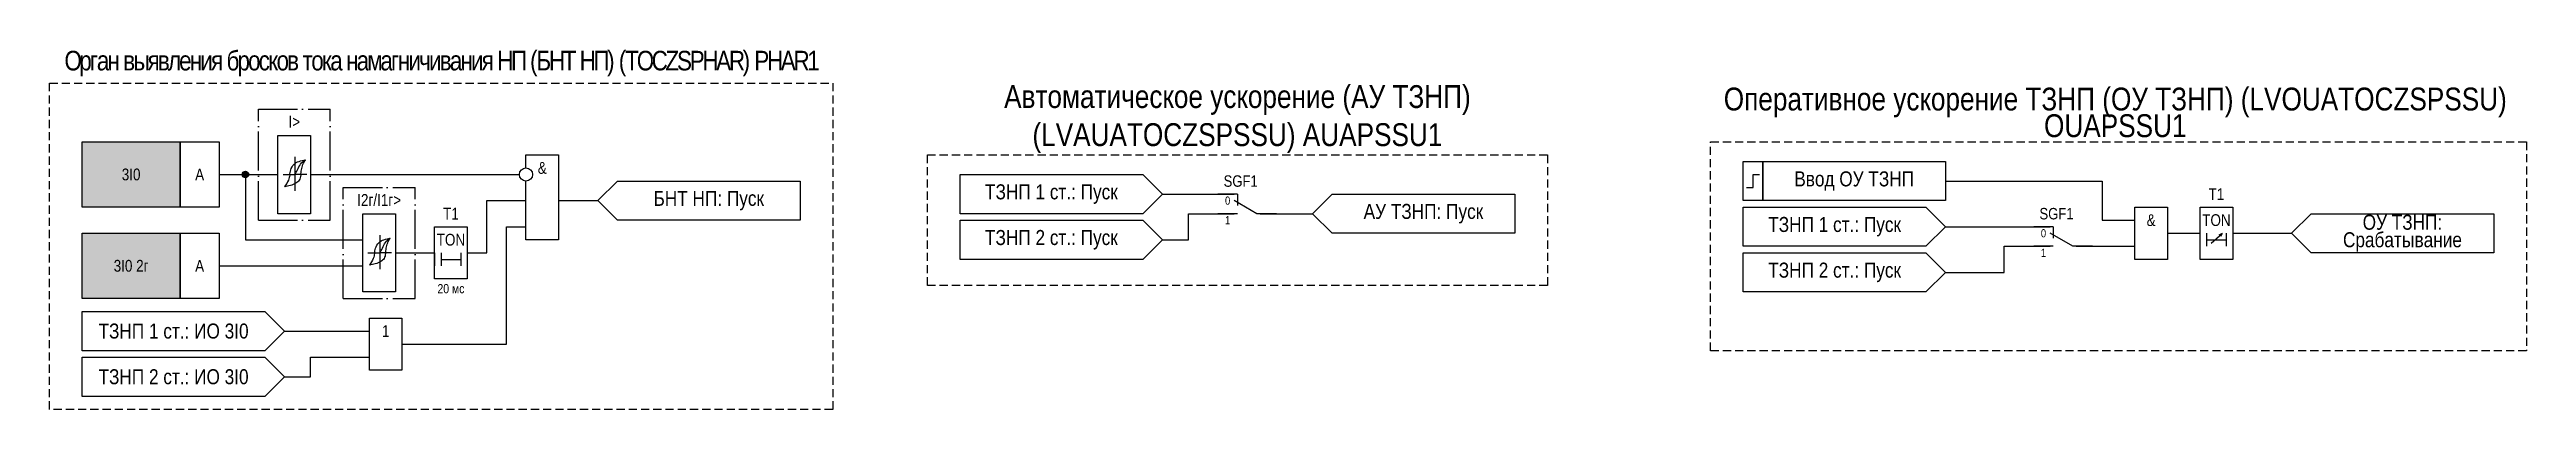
# Model space of a CAD drawing. Header units: millimetres. Extents: x -57 to 2715, y -449 to 291.
# Drawn here: x 941.5 to 1321, y 225 to 280.2 of the extents above; entities that cross this region are included whole.
import ezdxf
from ezdxf.enums import TextEntityAlignment as Align

# ---------------------------------------------------------------- set-up
doc = ezdxf.new("R2010")
doc.units = ezdxf.units.MM
doc.linetypes.add('ACAD_ISO04W100', pattern=[30, 24, -3, 0, -3])
doc.linetypes.add('штриховая2', pattern=[0.375, 0.25, -0.125])
doc.layers.add('TEXT', color=7, linetype='Continuous', lineweight=25)
doc.layers.add('Основная', color=7, linetype='Continuous')
doc.styles.add('1.8_Gost_RD', font='ARIALN.TTF', dxfattribs={"height": 1.8})
doc.styles.add('2.5_Gost_RD', font='ARIALN.TTF', dxfattribs={"height": 2.5})
doc.styles.add('3.5_Gost_RD', font='ARIALN.TTF', dxfattribs={"height": 3.5})
doc.styles.add('Вывод', font='ARIALN.TTF', dxfattribs={"height": 2.5})
doc.styles.add('Компонент', font='ARIALN.TTF', dxfattribs={"height": 3.5})

msp = doc.modelspace()

# ---------------------------------------------------------------- texts
at = {"color": 30, "ltscale": 100, "attachment_point": 5, "style": '3.5_Gost_RD'}
for s, insert, char_height, width in [('{\\T0.85;Орган выявления бросков тока намагничивания НП (БНТ НП) (TOCZSPHAR) \\C6;PHAR1}', (1001.5, 278), 3, 120), ('\\pxt31;Автоматическое ускорение (АУ ТЗНП) (LVAUATOCZSPSSU) {\\C6;AUAPSSU1}', (1123.5, 269.5), 3.5, 95), ('\\pxsm0.7,t31;Оперативное ускорение ТЗНП (ОУ ТЗНП) (LVOUATOCZSPSSU) {\\C6;OUAPSSU1}', (1258, 270.5), 3.5, 124)]:
    msp.add_mtext(s, dxfattribs=dict(at, insert=insert, char_height=char_height, width=width))
at = {"color": 7, "ltscale": 100, "char_height": 1.8, "width": 11, "attachment_point": 1, "style": '1.8_Gost_RD'}
for s, insert in [('\\pxqc;I>', (973.5, 270)), ('\\pxqc;I2г/I1г{\\H1x;>}', (986.5, 258))]:
    msp.add_mtext(s, dxfattribs=dict(at, insert=insert))
at = {"ltscale": 100, "attachment_point": 5}
for s, insert, char_height, width, style in [('3I0', (954, 261), 1.8, 15, '1.8_Gost_RD'), ('А', (964.5, 261), 1.8, 6, '1.8_Gost_RD'), ('&', (1017, 262), 1.8, 5, '2.5_Gost_RD'), ('T1', (1273.5, 258), 1.8, 5, '2.5_Gost_RD'), ('T1', (1003, 255), 1.8, 5, '2.5_Gost_RD'), ('&', (1263.5, 254), 1.8, 5, '2.5_Gost_RD'), ('TON', (1273.5, 254), 1.8, 5, '2.5_Gost_RD'), ('TON', (1003, 251), 1.8, 5, '2.5_Gost_RD'), ('3I0 2г', (954, 247), 1.8, 15, '1.8_Gost_RD'), ('А', (964.5, 247), 1.8, 6, '1.8_Gost_RD'), ('20 мс', (1003, 243.5), 1.4, 5, '2.5_Gost_RD'), ('1', (993, 237), 1.8, 5, '2.5_Gost_RD')]:
    msp.add_mtext(s, dxfattribs=dict(at, insert=insert, char_height=char_height, width=width, style=style))
at = {"layer": 'TEXT', "ltscale": 100, "char_height": 2.3, "width": 28, "attachment_point": 5, "style": '2.5_Gost_RD'}
for s, insert in [('БНТ НП: Пуск', (1042.5, 257)), ('\\pxsm0.7,t12;ТЗНП 1 ст.: Пуск', (1095, 258)), ('\\pxsm0.7;АУ ТЗНП: Пуск', (1152, 255)), ('\\pxsm0.7;ТЗНП 1 ст.: Пуск', (1215, 253)), ('\\pxsm0.7;ОУ ТЗНП: Срабатывание', (1302, 252)), ('\\pxsm0.7;ТЗНП 2 ст.: Пуск', (1095, 251)), ('\\pxsm0.7;ТЗНП 2 ст.: Пуск', (1215, 246)), ('\\pxsm0.7;ТЗНП 1 ст.: ИО 3I0', (960.5, 237)), ('\\pxsm0.7;ТЗНП 2 ст.: ИО 3I0', (960.5, 230))]:
    msp.add_mtext(s, dxfattribs=dict(at, insert=insert))
at = {"layer": 'TEXT', "color": 0, "ltscale": 100, "insert": (1218, 260), "char_height": 2.3, "width": 28, "attachment_point": 5, "style": '2.5_Gost_RD'}
msp.add_mtext('\\pxsm0.7;{\\C256;Ввод ОУ ТЗНП}', dxfattribs=at)

# ---------------------------------------------------------------- blocks, each defined once
blk = doc.blocks.new('*U70')
at = {"layer": 'Основная', "linetype": 'ACAD_ISO04W100', "ltscale": 0.25}
for p, q in [((0, 0), (11, 0)), ((0, -17), (0, 0)), ((11, -17), (11, 0)), ((0, -17), (11, -17))]:
    blk.add_line(p, q, dxfattribs=at)
at = {"layer": 'Основная', "style": 'Компонент'}
blk.add_attdef('ОУ', text='', height=3.5, dxfattribs=at).set_placement((11, 0), align=Align.MIDDLE_CENTER)
blk = doc.blocks.new('Точка')
at = {"ltscale": 100}
h = blk.add_hatch(color=256, dxfattribs=at)
h.dxf.hatch_style = 1
edge = h.paths.add_edge_path()
edge.add_arc((0, 0), 0.5, 0, 360)
blk.add_circle((0, 0), 0.5, dxfattribs=at)
blk = doc.blocks.new('*U80')
at = {"layer": 'Основная', "color": 0}
blk.add_line((0, 0), (7, 4), dxfattribs=at)
at = {"layer": 'Основная', "ltscale": 0.35}
blk.add_line((6, 6), (6, 2.5), dxfattribs=at)
blk = doc.blocks.new('*U91')
at = {"layer": 'Основная', "color": 0}
for p, q in [((-3, 6), (-9, 6)), ((-3, 0), (-9, 0)), ((9, 0), (3, 0))]:
    blk.add_line(p, q, dxfattribs=at)
at = {"layer": 'Основная', "color": 0, "ltscale": 0.25, "xscale": -1}
blk.add_blockref('*U80', (3, 0), dxfattribs=at)
at = {"layer": 'Основная'}
for tag, height, style, p in [('ОУ', 3.5, 'Компонент', (-2, 10)), ('В1', 2.5, 'Вывод', (-14, 6)), ('В2', 2.5, 'Вывод', (-6, 4)), ('В3', 2.5, 'Вывод', (-6, -2))]:
    blk.add_attdef(tag, text='', height=height, dxfattribs=dict(at, style=style)).set_placement(p, align=Align.MIDDLE_CENTER)

# ---------------------------------------------------------------- hatches: boundary and pattern name
at = {"ltscale": 100, "true_color": 0xef8637}
h = msp.add_hatch(color=30, dxfattribs=at)
h.dxf.hatch_style = 1
h.paths.add_polyline_path([(946.5, 266), (961.5, 266), (961.5, 256), (946.5, 256)])
h = msp.add_hatch(color=30, dxfattribs=at)
h.dxf.hatch_style = 1
h.paths.add_polyline_path([(946.5, 252), (961.5, 252), (961.5, 242), (946.5, 242)])

# ---------------------------------------------------------------- linework, layer by layer
for p, q in [((979.1, 263.72), (979.1, 258.52)), ((992.1, 251.72), (992.1, 246.52))]:
    msp.add_line(p, q)
at = {"color": 7, "ltscale": 100}
for p, q in [((977.2865, 261.0009), (979.1014, 261.0009)), ((980.9163, 261.0028), (979.1014, 261.0009)), ((1272.7027, 250.463), (1274.3736, 251.9489)), ((1274.3736, 251.9489), (1273.8516, 251.7261)), ((1274.3736, 251.9489), (1274.1068, 251.4826)), ((990.2865, 249.0009), (992.1014, 249.0009)), ((993.9163, 249.0028), (992.1014, 249.0009))]:
    msp.add_line(p, q, dxfattribs=at)
at = {"ltscale": 100}
for p, q in [((1028.5, 260), (1025.5, 257)), ((1028.5, 260), (1056.5, 260)), ((1056.5, 260), (1056.5, 254)), ((1025.5, 257), (1028.5, 254)), ((1056.5, 254), (1028.5, 254))]:
    msp.add_line(p, q, dxfattribs=at)
at = {"linetype": 'штриховая2', "ltscale": 5}
for points in [[(941.5, 275), (1061.5, 275), (1061.5, 225), (941.5, 225)], [(1196, 266), (1321, 266), (1321, 234), (1196, 234)], [(1076, 264), (1171, 264), (1171, 244), (1076, 244)]]:
    msp.add_lwpolyline(points, close=True, dxfattribs=at)
at = {"ltscale": 100}
for points in [[(946.5, 266), (961.5, 266), (961.5, 256), (946.5, 256)], [(961.5, 266), (967.5, 266), (967.5, 256), (961.5, 256)], [(976.5, 267), (981.5, 267), (981.5, 255), (976.5, 255)], [(1201, 263), (1204, 263), (1204, 257), (1201, 257)], [(1204, 263), (1232, 263), (1232, 257), (1204, 257)], [(1109, 261), (1112, 258), (1109, 255), (1081, 255), (1081, 261)], [(989.5, 255), (994.5, 255), (994.5, 243), (989.5, 243)], [(1166, 252), (1138, 252), (1135, 255), (1138, 258), (1166, 258)], [(1261, 256), (1266, 256), (1266, 248), (1261, 248)], [(1271, 256), (1276, 256), (1276, 248), (1271, 248)], [(1316, 255), (1316, 249), (1288, 249), (1285, 252), (1288, 255)], [(946.5, 252), (961.5, 252), (961.5, 242), (946.5, 242)], [(961.5, 252), (967.5, 252), (967.5, 242), (961.5, 242)], [(1000.5, 253), (1005.5, 253), (1005.5, 245), (1000.5, 245)], [(1112, 251), (1109, 248), (1081, 248), (1081, 254), (1109, 254)], [(990.5, 239), (995.5, 239), (995.5, 231), (990.5, 231)]]:
    msp.add_lwpolyline(points, close=True, dxfattribs=at)
for points in [[(1014.5, 262), (1014.5, 264), (1019.5, 264), (1019.5, 251), (1014.5, 251), (1014.5, 260)], [(967.5, 261), (976.5, 261)], [(967.5, 261), (971.5, 261), (971.5, 251), (989.5, 251)], [(981.5, 261), (1013.5, 261)], [(1232, 260), (1256, 260), (1256, 254), (1261, 254)], [(1005.5, 249), (1008.5, 249), (1008.5, 257), (1014.5, 257)], [(1019.5, 257), (1025.5, 257)], [(1112, 258), (1123, 258)], [(1112, 251), (1116, 251), (1116, 255), (1123, 255)], [(1127, 255), (1135, 255)], [(1201, 256), (1229, 256), (1232, 253), (1229, 250), (1201, 250), (1201, 256)], [(995.5, 235), (1011.5, 235), (1011.5, 253), (1014.5, 253)], [(1232, 253), (1248, 253)], [(1266, 252), (1271, 252)], [(1272, 252), (1272, 250)], [(1272, 251), (1275, 251)], [(1275, 252), (1275, 250)], [(1276, 252), (1285, 252)], [(967.5, 247), (989.5, 247)], [(994.5, 249), (1000.5, 249)], [(1000.5, 249), (1000.5, 247)], [(1001.5, 249), (1001.5, 247)], [(1001.5, 248), (1004.5, 248)], [(1004.5, 249), (1004.5, 247)], [(1201, 249), (1229, 249), (1232, 246), (1229, 243), (1201, 243), (1201, 249)], [(1232, 246), (1241, 246), (1241, 250), (1248, 250)], [(1252, 250), (1261, 250)], [(946.5, 240), (974.5, 240), (977.5, 237), (974.5, 234), (946.5, 234), (946.5, 240)], [(977.5, 237), (990.5, 237)], [(946.5, 233), (974.5, 233), (977.5, 230), (974.5, 227), (946.5, 227), (946.5, 233)], [(977.5, 230), (981.5, 230), (981.5, 233), (990.5, 233)]]:
    msp.add_lwpolyline(points, dxfattribs=at)
at = {"lineweight": 30, "ltscale": 100}
msp.add_lwpolyline([(1201.5, 259), (1202.5, 259), (1202.5, 261), (1203.5, 261)], dxfattribs=at)
at = {"ltscale": 100}
msp.add_circle((1014.5, 261), 1, dxfattribs=at)
for points in [[(978.3, 260.92), (978.4527, 261.7081), (978.9415, 262.5439), (980.7, 263.257)], [(979.1014, 261.0009), (979.5, 261.72), (979.9669, 262.5973), (980.7, 263.257)], [(979.9795, 260.92), (980.1, 261.7081), (980.3118, 262.5439), (980.7, 263.257)], [(978.3, 260.92), (978.1, 260.1319), (977.5, 259.12)], [(979.9795, 260.92), (979.7473, 260.1319), (979.2586, 259.6696), (977.5, 259.12)], [(991.3, 248.92), (991.4527, 249.7081), (991.9415, 250.5439), (993.7, 251.257)], [(992.1014, 249.0009), (992.5, 249.72), (992.9669, 250.5973), (993.7, 251.257)], [(992.9795, 248.92), (993.1, 249.7081), (993.3118, 250.5439), (993.7, 251.257)], [(991.3, 248.92), (991.1, 248.1319), (990.5, 247.12)], [(992.9795, 248.92), (992.7473, 248.1319), (992.2586, 247.6696), (990.5, 247.12)]]:
    msp.add_spline(points, degree=3)

# ---------------------------------------------------------------- block references
msp.add_blockref('Точка', (971.5, 261), dxfattribs=at)
at = {"layer": 'Основная', "ltscale": 0.25}
for p in [(973.5, 271), (986.5, 259)]:
    msp.add_blockref('*U70', p, dxfattribs=at)
ref = msp.add_blockref('*U91', (1125, 255), dxfattribs=dict(at, xscale=0.5, yscale=0.5, zscale=0.5))
ref.add_attrib('ОУ', 'SGF1', dxfattribs={"height": 1.75, "style": 'Компонент'}).set_placement((1124, 260), align=Align.MIDDLE_CENTER)
ref.add_attrib('В2', '0', dxfattribs={"height": 1.25, "style": 'Вывод'}).set_placement((1122, 257), align=Align.MIDDLE_CENTER)
ref.add_attrib('В3', '1', dxfattribs={"height": 1.25, "style": 'Вывод'}).set_placement((1122, 254), align=Align.MIDDLE_CENTER)
ref = msp.add_blockref('*U91', (1250, 250), dxfattribs=dict(at, xscale=0.5, yscale=0.5, zscale=0.5))
ref.add_attrib('ОУ', 'SGF1', dxfattribs={"height": 1.75, "style": 'Компонент'}).set_placement((1249, 255), align=Align.MIDDLE_CENTER)
ref.add_attrib('В2', '0', dxfattribs={"height": 1.25, "style": 'Вывод'}).set_placement((1247, 252), align=Align.MIDDLE_CENTER)
ref.add_attrib('В3', '1', dxfattribs={"height": 1.25, "style": 'Вывод'}).set_placement((1247, 249), align=Align.MIDDLE_CENTER)

msp.set_redraw_order([(e.dxf.handle, doc.entitydb.next_handle()) for e in msp.query("TEXT MTEXT ATTDEF DIMENSION ARC_DIMENSION")])  # texts and dimensions are drawn at this point

doc.saveas('drawing.dxf')
